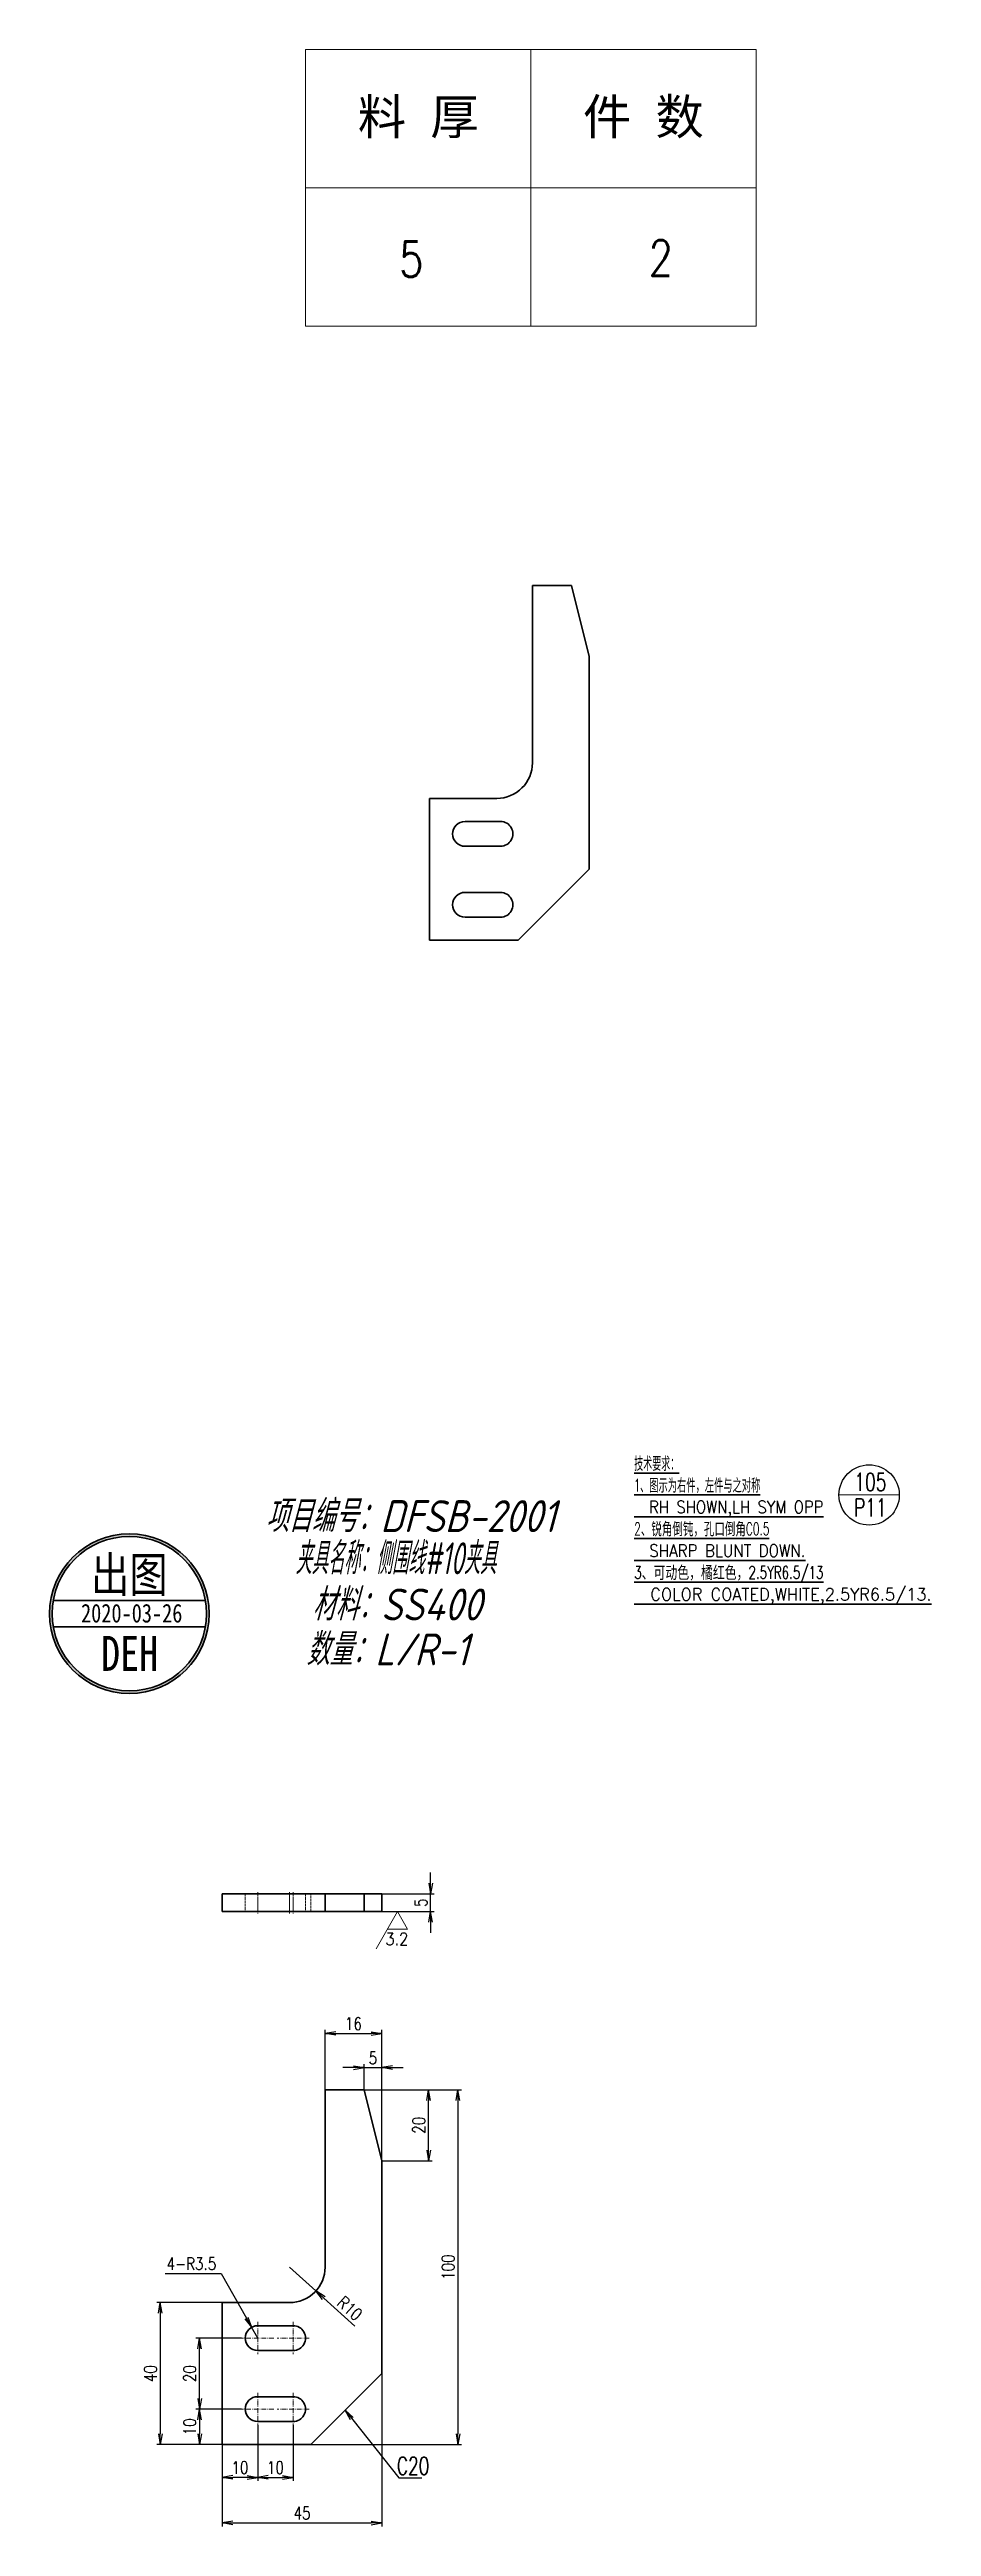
# Model space of a CAD drawing. Header units: millimetres. Extents: x 1333 to 259814012, y -67648877 to 19244933.
# Drawn here: x 45106 to 45354, y -62280 to -61582 of the extents above; entities that cross this region are included whole.
import ezdxf
from ezdxf.enums import TextEntityAlignment as Align

# ---------------------------------------------------------------- set-up
doc = ezdxf.new("R2010")
doc.units = ezdxf.units.MM
doc.header["$LTSCALE"] = 0.5
doc.linetypes.add('DASHDOT', pattern=[18.5, 12, -3, 0.5, -3])
doc.linetypes.add('DASHED', pattern=[15, 12, -3])
doc.layers.add('08', color=1, linetype='Continuous')
doc.layers.add('11', color=3, linetype='Continuous')
for name, color, linetype, lineweight in [('TEXT', 1, 'Continuous', 35), ('印章专用-出图', 1, 'Continuous', 80), ('材质&数量层', 1, 'Continuous', 9), ('标注线', 3, 'Continuous', 18)]:
    doc.layers.add(name, color=color, linetype=linetype, lineweight=lineweight)
doc.styles.add('DIM', font='romans.shx', dxfattribs={"width": 0.8, "bigfont": 'bigfont.shx'})
doc.styles.add('GB', font='gbeitc.shx', dxfattribs={"bigfont": 'gbcbig.shx'})
doc.styles.add('KAI', font='simplex.shx', dxfattribs={"width": 0.8, "bigfont": 'extfont.shx'})
doc.styles.get("Standard").update_dxf_attribs({"font": 'simplex.shx'})
doc.styles.add('国标', font='simfang.ttf', dxfattribs={"width": 0.8})
doc.dimstyles.new('KAI-1', dxfattribs={"dimtxt": 3.5, "dimasz": 3, "dimexe": 1, "dimexo": 0, "dimgap": 1, "dimtad": 1, "dimtoh": 1, "dimdsep": 46, "dimtxsty": 'KAI', "dimblk1": 'OPEN', "dimblk2": 'OPEN', "dimsah": 1, "dimcen": 0, "dimclrd": 7, "dimclre": 7, "dimclrt": 140, "dimaunit": 1, "dimazin": 2, "dimtfac": 0.7, "dimtix": 1, "dimtmove": 0, "dimatfit": 3, "dimldrblk": 'OPEN', "dimfxl": 0, "dimtvp": 1, "dimtolj": 2, "dimarcsym": 0})

msp = doc.modelspace()

# ---------------------------------------------------------------- texts
at = {"color": 3, "lineweight": 13}
for s, width, p, p2 in [('技术要求：', 0.918189, (45270.589, -61982.392), (45283.29, -61982.392)), ('1、图示为右件，左件与之对称', 0.878136, (45270.589, -61988.545), (45306.153, -61988.545)), ('  RH SHOWN,LH SYM OPP', 0.765743, (45270.589, -61994.699), (45323.935, -61994.699)), ('2、锐角倒钝，孔口倒角C0.5', 0.862751, (45270.589, -62000.852), (45308.693, -62000.852)), ('  SHARP BLUNT DOWN.', 0.776399, (45270.589, -62007.005), (45318.855, -62007.005)), ('3、可动色，橘红色，2.5YR6.5/13', 0.853548, (45270.589, -62013.158), (45323.935, -62013.158)), ('  COLOR COATED,WHITE,2.5YR6.5/13.', 0.845351, (45270.589, -62019.311), (45354.419, -62019.311))]:
    msp.add_text(s, height=3.5, dxfattribs=dict(at, width=width)).set_placement(p, p2, align=Align.FIT)
at = {"color": 3, "lineweight": 13, "width": 0.880907}
msp.add_text('3.2', height=3.5, rotation=0.000008, dxfattribs=at).set_placement((45200.42, -62116.424), (45206.88, -62116.424), align=Align.FIT)
at = {"layer": 'TEXT', "linetype": 'Continuous', "lineweight": 9, "width": 0.7}
for s, p in [('105', (45337.199, -61988.398)), ('P11', (45337.199, -61995.605))]:
    msp.add_text(s, height=5, dxfattribs=at).set_placement(p, align=Align.CENTER)
at = {"layer": 'TEXT', "color": 3, "linetype": 'Continuous', "lineweight": 9, "width": 0.7}
msp.add_text('C20', height=5, dxfattribs=at).set_placement((45208.242, -62265.697), align=Align.CENTER)
at = {"layer": '材质&数量层', "style": 'GB'}
for s, p in [('项目编号：DFSB-2001', (45207.542, -61995.014)), ('材料：SS400', (45203.644, -62019.954)), ('数量：L/R-1', (45201, -62032.618))]:
    msp.add_text(s, height=9, dxfattribs=at).set_placement(p, align=Align.MIDDLE)
at = {"layer": '材质&数量层', "style": 'GB', "width": 0.7}
msp.add_text('夹具名称：侧围线#10夹具', height=9, dxfattribs=at).set_placement((45203.31, -62006.926), align=Align.MIDDLE)

# ---------------------------------------------------------------- blocks, each defined once
blk = doc.blocks.new('_Open')
at = {"color": 0, "linetype": 'ByBlock', "lineweight": -2}
for p, q in [((-1, 0.17), (0, 0)), ((-1, -0.17), (0, 0)), ((0, 0), (-1, 0))]:
    blk.add_line(p, q, dxfattribs=at)
blk = doc.blocks.new('*D97')
at = {"layer": '08', "color": 7, "lineweight": -2, "transparency": 16777216}
for p, q in [((45154.41, -62217.18), (45135.94, -62217.18)), ((45136.94, -62220.18), (45136.94, -62254.18)), ((45154.41, -62257.18), (45135.94, -62257.18))]:
    blk.add_line(p, q, dxfattribs=at)
at = {"layer": 'Defpoints', "color": 0, "transparency": 16777216}
for p in [(45154.41, -62217.18), (45136.94, -62257.18), (45154.41, -62257.18)]:
    blk.add_point(p, dxfattribs=at)
at = {"layer": '08', "color": 7, "lineweight": -2, "transparency": 16777216, "xscale": 3, "yscale": 3, "zscale": 3}
for p, rotation in [((45136.94, -62217.18), 90), ((45136.94, -62257.18), 270)]:
    blk.add_blockref('_Open', p, dxfattribs=dict(at, rotation=rotation))
at = {"layer": '08', "color": 140, "transparency": 16777216, "insert": (45134.19, -62237.18), "char_height": 3.5, "attachment_point": 5, "rotation": 90, "style": 'KAI'}
blk.add_mtext('\\A2;40', dxfattribs=at)
blk = doc.blocks.new('*D98')
at = {"layer": '08', "color": 7, "lineweight": -2, "transparency": 16777216}
for p, q in [((45199.41, -62237.18), (45199.41, -62280.25)), ((45154.41, -62257.18), (45154.41, -62280.25)), ((45157.41, -62279.25), (45196.41, -62279.25))]:
    blk.add_line(p, q, dxfattribs=at)
at = {"layer": 'Defpoints', "color": 0, "transparency": 16777216}
for p in [(45199.41, -62237.18), (45154.41, -62257.18), (45199.41, -62279.25)]:
    blk.add_point(p, dxfattribs=at)
at = {"layer": '08', "color": 7, "lineweight": -2, "transparency": 16777216, "xscale": 3, "yscale": 3, "zscale": 3, "rotation": 180}
blk.add_blockref('_Open', (45154.41, -62279.25), dxfattribs=at)
at = {"layer": '08', "color": 7, "lineweight": -2, "transparency": 16777216, "xscale": 3, "yscale": 3, "zscale": 3}
blk.add_blockref('_Open', (45199.41, -62279.25), dxfattribs=at)
at = {"layer": '08', "color": 140, "transparency": 16777216, "insert": (45176.91, -62276.5), "char_height": 3.5, "attachment_point": 5, "style": 'KAI'}
blk.add_mtext('\\A2;45', dxfattribs=at)
blk = doc.blocks.new('*D99')
at = {"layer": '08', "color": 7, "lineweight": -2, "transparency": 16777216}
for p, q in [((45194.41, -62157.18), (45221.87, -62157.18)), ((45220.87, -62160.18), (45220.87, -62254.18)), ((45179.41, -62257.18), (45221.87, -62257.18))]:
    blk.add_line(p, q, dxfattribs=at)
at = {"layer": 'Defpoints', "color": 0, "transparency": 16777216}
for p in [(45194.41, -62157.18), (45179.41, -62257.18), (45220.87, -62257.18)]:
    blk.add_point(p, dxfattribs=at)
at = {"layer": '08', "color": 7, "lineweight": -2, "transparency": 16777216, "xscale": 3, "yscale": 3, "zscale": 3}
for p, rotation in [((45220.87, -62157.18), 90), ((45220.87, -62257.18), 270)]:
    blk.add_blockref('_Open', p, dxfattribs=dict(at, rotation=rotation))
at = {"layer": '08', "color": 140, "transparency": 16777216, "insert": (45218.12, -62207.18), "char_height": 3.5, "attachment_point": 5, "rotation": 90, "style": 'KAI'}
blk.add_mtext('\\A2;100', dxfattribs=at)
blk = doc.blocks.new('*D100')
at = {"layer": '08', "color": 7, "lineweight": -2, "transparency": 16777216}
for p, q in [((45173.41, -62207.18), (45180.84, -62213.88)), ((45191.82, -62223.8), (45183.06, -62215.89))]:
    blk.add_line(p, q, dxfattribs=at)
at = {"layer": 'Defpoints', "color": 0, "transparency": 16777216}
for p in [(45173.41, -62207.18), (45180.84, -62213.88)]:
    blk.add_point(p, dxfattribs=at)
at = {"layer": '08', "color": 7, "lineweight": -2, "transparency": 16777216, "xscale": 3, "yscale": 3, "zscale": 3, "rotation": 137.9162082467385}
blk.add_blockref('_Open', (45180.84, -62213.88), dxfattribs=at)
at = {"layer": '08', "color": 140, "transparency": 16777216, "insert": (45190.4, -62218.81), "char_height": 3.5, "attachment_point": 5, "rotation": 317.91621, "style": 'KAI'}
blk.add_mtext('\\A2;R10', dxfattribs=at)
blk = doc.blocks.new('*D101')
at = {"layer": '08', "color": 7, "lineweight": -2, "transparency": 16777216}
for p, q in [((45194.41, -62157.18), (45213.6, -62157.18)), ((45212.6, -62174.18), (45212.6, -62160.18)), ((45199.41, -62177.18), (45213.6, -62177.18))]:
    blk.add_line(p, q, dxfattribs=at)
at = {"layer": 'Defpoints', "color": 0, "transparency": 16777216}
for p in [(45194.41, -62157.18), (45212.6, -62157.18), (45199.41, -62177.18)]:
    blk.add_point(p, dxfattribs=at)
at = {"layer": '08', "color": 7, "lineweight": -2, "transparency": 16777216, "xscale": 3, "yscale": 3, "zscale": 3}
for p, rotation in [((45212.6, -62157.18), 90), ((45212.6, -62177.18), 270)]:
    blk.add_blockref('_Open', p, dxfattribs=dict(at, rotation=rotation))
at = {"layer": '08', "color": 140, "transparency": 16777216, "insert": (45209.85, -62167.18), "char_height": 3.5, "attachment_point": 5, "rotation": 90, "style": 'KAI'}
blk.add_mtext('\\A2;20', dxfattribs=at)
blk = doc.blocks.new('*D102')
at = {"layer": '08', "color": 7, "lineweight": -2, "transparency": 16777216}
for p, q in [((45191.41, -62150.95), (45188.41, -62150.95)), ((45194.41, -62157.18), (45194.41, -62149.95)), ((45194.41, -62150.95), (45199.41, -62150.95)), ((45199.41, -62177.18), (45199.41, -62149.95)), ((45202.41, -62150.95), (45205.41, -62150.95))]:
    blk.add_line(p, q, dxfattribs=at)
at = {"layer": 'Defpoints', "color": 0, "transparency": 16777216}
for p in [(45199.41, -62150.95), (45194.41, -62157.18), (45199.41, -62177.18)]:
    blk.add_point(p, dxfattribs=at)
at = {"layer": '08', "color": 7, "lineweight": -2, "transparency": 16777216, "xscale": 3, "yscale": 3, "zscale": 3}
blk.add_blockref('_Open', (45194.41, -62150.95), dxfattribs=at)
at = {"layer": '08', "color": 7, "lineweight": -2, "transparency": 16777216, "xscale": 3, "yscale": 3, "zscale": 3, "rotation": 180}
blk.add_blockref('_Open', (45199.41, -62150.95), dxfattribs=at)
at = {"layer": '08', "color": 140, "transparency": 16777216, "insert": (45196.91, -62148.2), "char_height": 3.5, "attachment_point": 5, "style": 'KAI'}
blk.add_mtext('\\A2;5', dxfattribs=at)
blk = doc.blocks.new('*D103')
at = {"layer": '08', "color": 7, "lineweight": -2, "transparency": 16777216}
for p, q in [((45183.41, -62157.18), (45183.41, -62140.32)), ((45199.41, -62177.18), (45199.41, -62140.32)), ((45186.41, -62141.32), (45196.41, -62141.32))]:
    blk.add_line(p, q, dxfattribs=at)
at = {"layer": 'Defpoints', "color": 0, "transparency": 16777216}
for p in [(45199.41, -62141.32), (45183.41, -62157.18), (45199.41, -62177.18)]:
    blk.add_point(p, dxfattribs=at)
at = {"layer": '08', "color": 7, "lineweight": -2, "transparency": 16777216, "xscale": 3, "yscale": 3, "zscale": 3, "rotation": 180}
blk.add_blockref('_Open', (45183.41, -62141.32), dxfattribs=at)
at = {"layer": '08', "color": 7, "lineweight": -2, "transparency": 16777216, "xscale": 3, "yscale": 3, "zscale": 3}
blk.add_blockref('_Open', (45199.41, -62141.32), dxfattribs=at)
at = {"layer": '08', "color": 140, "transparency": 16777216, "insert": (45191.41, -62138.57), "char_height": 3.5, "attachment_point": 5, "style": 'KAI'}
blk.add_mtext('\\A2;16', dxfattribs=at)
blk = doc.blocks.new('*D104')
at = {"layer": '08', "color": 7, "lineweight": -2, "transparency": 16777216}
for p, q in [((45164.41, -62251.73), (45164.41, -62267.42)), ((45154.41, -62257.18), (45154.41, -62267.42)), ((45161.41, -62266.42), (45157.41, -62266.42))]:
    blk.add_line(p, q, dxfattribs=at)
at = {"layer": 'Defpoints', "color": 0, "transparency": 16777216}
for p in [(45164.41, -62251.73), (45154.41, -62257.18), (45154.41, -62266.42)]:
    blk.add_point(p, dxfattribs=at)
at = {"layer": '08', "color": 7, "lineweight": -2, "transparency": 16777216, "xscale": 3, "yscale": 3, "zscale": 3, "rotation": 180}
blk.add_blockref('_Open', (45154.41, -62266.42), dxfattribs=at)
at = {"layer": '08', "color": 7, "lineweight": -2, "transparency": 16777216, "xscale": 3, "yscale": 3, "zscale": 3}
blk.add_blockref('_Open', (45164.41, -62266.42), dxfattribs=at)
at = {"layer": '08', "color": 140, "transparency": 16777216, "insert": (45159.41, -62263.67), "char_height": 3.5, "attachment_point": 5, "style": 'KAI'}
blk.add_mtext('\\A2;10', dxfattribs=at)
blk = doc.blocks.new('*D105')
at = {"layer": '08', "color": 7, "lineweight": -2, "transparency": 16777216}
for p, q in [((45159.86, -62247.18), (45147.02, -62247.18)), ((45148.02, -62250.18), (45148.02, -62254.18)), ((45154.41, -62257.18), (45147.02, -62257.18))]:
    blk.add_line(p, q, dxfattribs=at)
at = {"layer": 'Defpoints', "color": 0, "transparency": 16777216}
for p in [(45159.86, -62247.18), (45148.02, -62257.18), (45154.41, -62257.18)]:
    blk.add_point(p, dxfattribs=at)
at = {"layer": '08', "color": 7, "lineweight": -2, "transparency": 16777216, "xscale": 3, "yscale": 3, "zscale": 3}
for p, rotation in [((45148.02, -62247.18), 90), ((45148.02, -62257.18), 270)]:
    blk.add_blockref('_Open', p, dxfattribs=dict(at, rotation=rotation))
at = {"layer": '08', "color": 140, "transparency": 16777216, "insert": (45145.27, -62252.18), "char_height": 3.5, "attachment_point": 5, "rotation": 90, "style": 'KAI'}
blk.add_mtext('\\A2;10', dxfattribs=at)
blk = doc.blocks.new('*D106')
at = {"layer": '08', "color": 7, "lineweight": -2, "transparency": 16777216}
for p, q in [((45164.41, -62251.73), (45164.41, -62267.42)), ((45174.41, -62251.73), (45174.41, -62267.42)), ((45167.41, -62266.42), (45171.41, -62266.42))]:
    blk.add_line(p, q, dxfattribs=at)
at = {"layer": 'Defpoints', "color": 0, "transparency": 16777216}
for p in [(45164.41, -62251.73), (45174.41, -62251.73), (45174.41, -62266.42)]:
    blk.add_point(p, dxfattribs=at)
at = {"layer": '08', "color": 7, "lineweight": -2, "transparency": 16777216, "xscale": 3, "yscale": 3, "zscale": 3, "rotation": 180}
blk.add_blockref('_Open', (45164.41, -62266.42), dxfattribs=at)
at = {"layer": '08', "color": 7, "lineweight": -2, "transparency": 16777216, "xscale": 3, "yscale": 3, "zscale": 3}
blk.add_blockref('_Open', (45174.41, -62266.42), dxfattribs=at)
at = {"layer": '08', "color": 140, "transparency": 16777216, "insert": (45169.41, -62263.67), "char_height": 3.5, "attachment_point": 5, "style": 'KAI'}
blk.add_mtext('\\A2;10', dxfattribs=at)
blk = doc.blocks.new('*D107')
at = {"layer": '08', "color": 7, "lineweight": -2, "transparency": 16777216}
for p, q in [((45159.86, -62227.18), (45147.02, -62227.18)), ((45148.02, -62244.18), (45148.02, -62230.18)), ((45159.86, -62247.18), (45147.02, -62247.18))]:
    blk.add_line(p, q, dxfattribs=at)
at = {"layer": 'Defpoints', "color": 0, "transparency": 16777216}
for p in [(45148.02, -62227.18), (45159.86, -62227.18), (45159.86, -62247.18)]:
    blk.add_point(p, dxfattribs=at)
at = {"layer": '08', "color": 7, "lineweight": -2, "transparency": 16777216, "xscale": 3, "yscale": 3, "zscale": 3}
for p, rotation in [((45148.02, -62227.18), 90), ((45148.02, -62247.18), 270)]:
    blk.add_blockref('_Open', p, dxfattribs=dict(at, rotation=rotation))
at = {"layer": '08', "color": 140, "transparency": 16777216, "insert": (45145.27, -62237.18), "char_height": 3.5, "attachment_point": 5, "rotation": 90, "style": 'KAI'}
blk.add_mtext('\\A2;20', dxfattribs=at)
blk = doc.blocks.new('*D108')
at = {"layer": '08', "color": 7, "lineweight": -2, "transparency": 16777216}
for p, q in [((45138.32, -62208.94), (45154.12, -62208.94)), ((45154.12, -62208.94), (45161.22, -62221.52)), ((45164.41, -62227.18), (45162.69, -62224.13))]:
    blk.add_line(p, q, dxfattribs=at)
at = {"layer": 'Defpoints', "color": 0, "transparency": 16777216}
for p in [(45162.69, -62224.13), (45164.41, -62227.18)]:
    blk.add_point(p, dxfattribs=at)
at = {"layer": '08', "color": 7, "lineweight": -2, "transparency": 16777216, "xscale": 3, "yscale": 3, "zscale": 3, "rotation": 299.4321924084028}
blk.add_blockref('_Open', (45162.69, -62224.13), dxfattribs=at)
at = {"layer": '08', "color": 140, "transparency": 16777216, "insert": (45145.72, -62206.19), "char_height": 3.5, "attachment_point": 5, "style": 'KAI'}
blk.add_mtext('\\A2;4-R3.5', dxfattribs=at)
blk = doc.blocks.new('*D109')
at = {"layer": '08', "color": 7, "lineweight": -2, "transparency": 16777216}
for p, q in [((45213.19, -62098.97), (45213.19, -62095.97)), ((45199.41, -62101.97), (45214.19, -62101.97)), ((45213.19, -62106.97), (45213.19, -62101.97)), ((45199.41, -62106.97), (45214.19, -62106.97)), ((45213.19, -62109.97), (45213.19, -62112.97))]:
    blk.add_line(p, q, dxfattribs=at)
at = {"layer": 'Defpoints', "color": 0, "transparency": 16777216}
for p in [(45199.41, -62101.97), (45213.19, -62101.97), (45199.41, -62106.97)]:
    blk.add_point(p, dxfattribs=at)
at = {"layer": '08', "color": 7, "lineweight": -2, "transparency": 16777216, "xscale": 3, "yscale": 3, "zscale": 3}
for p, rotation in [((45213.19, -62101.97), 270), ((45213.19, -62106.97), 90)]:
    blk.add_blockref('_Open', p, dxfattribs=dict(at, rotation=rotation))
at = {"layer": '08', "color": 140, "transparency": 16777216, "insert": (45210.44, -62104.47), "char_height": 3.5, "attachment_point": 5, "rotation": 90, "style": 'KAI'}
blk.add_mtext('\\A2;5', dxfattribs=at)
blk = doc.blocks.new('ccd2')
at = {"color": 3, "lineweight": 13, "ltscale": 0.303109}
blk.add_line((53697.91, -20368.76), (53691.85, -20379.26), dxfattribs=at)
at = {"color": 3, "lineweight": 13, "ltscale": 0.141451}
for p, q in [((53697.91, -20368.76), (53700.74, -20373.66)), ((53700.74, -20373.66), (53695.08, -20373.66))]:
    blk.add_line(p, q, dxfattribs=at)
blk = doc.blocks.new('出图章')
at = {"layer": '印章专用-出图'}
h = blk.add_hatch(color=256, dxfattribs=at)
h.paths.add_polyline_path([(-15, 0, 1), (15, 0, 1)])
h.paths.add_polyline_path([(14.5, 0, -1), (-14.5, 0, -1)], flags=16)
h.paths.add_polyline_path([(-7.31, -12.35), (7.41, -12.35), (7.41, -2.73), (-7.31, -2.73)], flags=8)
at = {"layer": '印章专用-出图', "lineweight": 35}
for p, q in [((-14.28, 2.5), (14.28, 2.5)), ((-14.28, -2.5), (14.28, -2.5))]:
    blk.add_line(p, q, dxfattribs=at)
for radius in [15, 14.5]:
    blk.add_circle((0, 0), radius, dxfattribs=at)
at = {"layer": '印章专用-出图', "color": 4, "style": '国标', "width": 0.8}
blk.add_text('DEH', height=6.562, dxfattribs=at).set_placement((0.05, -10.74), align=Align.CENTER)
at = {"layer": '印章专用-出图', "color": 3, "style": '国标', "width": 0.8}
blk.add_attdef('出图', text='', height=6.6, dxfattribs=at).set_placement((0, 7.35), align=Align.MIDDLE_CENTER)
at = {"layer": '印章专用-出图', "color": 2, "style": '国标', "width": 0.8}
blk.add_attdef('XXXX.XX.XX', text='', height=3.5, dxfattribs=at).set_placement((0.45, 0.1), align=Align.MIDDLE_CENTER)
blk = doc.blocks.new('YZ-CT')
at = {"layer": '印章专用-出图'}
blk.add_blockref('出图章', (0.63, 0), dxfattribs=at).add_auto_attribs({'出图': '出图', 'XXXX.XX.XX': '2020-03-26'})
blk = doc.blocks.new('*T123')
at = {"color": 0, "linetype": 'ByBlock', "lineweight": -2, "transparency": 16777216}
for p, q in [((0, 0), (127, 0)), ((0, 0), (0, -78)), ((63.5, 0), (63.5, -78)), ((127, 0), (127, -78)), ((0, -39), (127, -39)), ((0, -78), (127, -78))]:
    blk.add_line(p, q, dxfattribs=at)
at = {"color": 0, "transparency": 16777216, "char_height": 10, "width": 60.5, "attachment_point": 5}
for s, insert in [('{\\fSimSun|b0|i0|c134|p2;料 厚}', (31.75, -19.5)), ('{\\fSimSun|b0|i0|c134|p2;件 数}', (95.25, -19.5))]:
    blk.add_mtext(s, dxfattribs=dict(at, insert=insert))
blk = doc.blocks.new('拆图参数')
blk.add_blockref('*T123', (-63.5, 78))
at = {"style": 'DIM', "width": 0.8}
blk.add_attdef('6', text='', height=10, dxfattribs=at).set_placement((-37.13, 18.91), align=Align.MIDDLE_LEFT)
blk.add_attdef('1', text='', height=10, dxfattribs=at).set_placement((36.65, 19.27), align=Align.MIDDLE_CENTER)

# ---------------------------------------------------------------- dimensions: what is measured, and where the dimension line sits
at = {"layer": '08', "color": 2}
for base, p1, p2, picture, middle in [((45213.194, -62101.974), (45199.414, -62106.974), (45199.414, -62101.974), '*D109', (45210.444, -62104.474)), ((45220.87, -62257.176), (45194.414, -62157.176), (45179.414, -62257.176), '*D99', (45218.12, -62207.176)), ((45212.602, -62157.176), (45199.414, -62177.176), (45194.414, -62157.176), '*D101', (45209.852, -62167.176)), ((45136.937, -62257.176), (45154.414, -62217.176), (45154.414, -62257.176), '*D97', (45134.187, -62237.176)), ((45148.022, -62227.176), (45159.864, -62247.176), (45159.864, -62227.176), '*D107', (45145.272, -62237.176)), ((45148.022, -62257.176), (45159.864, -62247.176), (45154.414, -62257.176), '*D105', (45145.272, -62252.176))]:
    dim = msp.add_linear_dim(base=base, p1=p1, p2=p2, angle=90, dimstyle='KAI-1', dxfattribs=at)
    dim.commit()
    dim.dimension.update_dxf_attribs({"geometry": picture, "text_midpoint": middle})
for base, p1, p2, picture, middle in [((45199.414, -62141.32), (45183.414, -62157.176), (45199.414, -62177.176), '*D103', (45191.414, -62138.57)), ((45199.414, -62150.948), (45194.414, -62157.176), (45199.414, -62177.176), '*D102', (45196.914, -62148.198)), ((45199.414, -62279.254), (45154.414, -62257.176), (45199.414, -62237.176), '*D98', (45176.914, -62276.504)), ((45154.414, -62266.419), (45164.414, -62251.726), (45154.414, -62257.176), '*D104', (45159.414, -62263.669)), ((45174.414, -62266.419), (45164.414, -62251.726), (45174.414, -62251.726), '*D106', (45169.414, -62263.669))]:
    dim = msp.add_linear_dim(base=base, p1=p1, p2=p2, dimstyle='KAI-1', dxfattribs=at)
    dim.commit()
    dim.dimension.update_dxf_attribs({"geometry": picture, "text_midpoint": middle})
dim = msp.add_radius_dim(center=(45164.414, -62227.176), mpoint=(45162.694, -62224.128), dimstyle='KAI-1', override={"dimgap": 1, "dimdec": 2, "dimzin": 8, "dimpost": '4-R<>', "dimtol": 0, "dimlim": 0, "dimtp": 0, "dimtm": 0, "dimtfac": 1}, dxfattribs=at)
dim.commit()
dim.dimension.update_dxf_attribs({"geometry": '*D108', "text_midpoint": (45145.722, -62208.935), "dimtype": 164})
dim = msp.add_radius_dim(center=(45173.414, -62207.176), mpoint=(45180.836, -62213.879), dimstyle='KAI-1', dxfattribs=at)
dim.commit()
dim.dimension.update_dxf_attribs({"geometry": '*D100', "text_midpoint": (45190.397, -62218.808)})

# ---------------------------------------------------------------- linework, layer by layer
at = {"color": 7, "lineweight": 35, "ltscale": 0.275}
for p, q in [((45252.875, -61733.231), (45241.875, -61733.231)), ((45194.414, -62101.974), (45183.414, -62101.974)), ((45194.414, -62106.974), (45183.414, -62106.974)), ((45194.414, -62157.176), (45183.414, -62157.176))]:
    msp.add_line(p, q, dxfattribs=at)
at = {"color": 7, "lineweight": 35}
for p, q in [((45241.875, -61783.231), (45241.875, -61733.231)), ((45257.875, -61753.231), (45252.875, -61733.231)), ((45257.875, -61753.231), (45257.875, -61813.231)), ((45212.875, -61833.231), (45212.875, -61793.231)), ((45237.875, -61833.231), (45257.875, -61813.231)), ((45212.875, -61833.231), (45237.875, -61833.231)), ((45183.414, -62207.176), (45183.414, -62157.176)), ((45199.414, -62177.176), (45194.414, -62157.176)), ((45199.414, -62177.176), (45199.414, -62237.176)), ((45154.414, -62257.176), (45154.414, -62217.176)), ((45179.414, -62257.176), (45199.414, -62237.176)), ((45154.414, -62257.176), (45179.414, -62257.176))]:
    msp.add_line(p, q, dxfattribs=at)
at = {"color": 7, "lineweight": 35, "ltscale": 0.475}
for p, q in [((45231.875, -61793.231), (45212.875, -61793.231)), ((45173.414, -62101.974), (45154.414, -62101.974)), ((45173.414, -62106.974), (45154.414, -62106.974)), ((45173.414, -62217.176), (45154.414, -62217.176))]:
    msp.add_line(p, q, dxfattribs=at)
at = {"color": 7, "lineweight": 35, "ltscale": 0.25}
for p, q in [((45232.875, -61799.731), (45222.875, -61799.731)), ((45222.875, -61806.731), (45232.875, -61806.731)), ((45232.875, -61819.731), (45222.875, -61819.731)), ((45222.875, -61826.731), (45232.875, -61826.731)), ((45183.414, -62101.974), (45173.414, -62101.974)), ((45183.414, -62106.974), (45173.414, -62106.974)), ((45174.414, -62223.676), (45164.414, -62223.676)), ((45164.414, -62230.676), (45174.414, -62230.676)), ((45174.414, -62243.676), (45164.414, -62243.676)), ((45164.414, -62250.676), (45174.414, -62250.676))]:
    msp.add_line(p, q, dxfattribs=at)
at = {"color": 3, "lineweight": 35, "ltscale": 0.31754}
msp.add_line((45270.589, -61983.392), (45283.29, -61983.392), dxfattribs=at)
at = {"color": 3, "lineweight": 35}
for p, q in [((45270.589, -61989.545), (45306.153, -61989.545)), ((45270.589, -61995.699), (45323.935, -61995.699)), ((45270.589, -62001.852), (45308.693, -62001.852)), ((45270.589, -62008.005), (45318.855, -62008.005)), ((45270.589, -62014.158), (45323.935, -62014.158)), ((45270.589, -62020.311), (45354.419, -62020.311))]:
    msp.add_line(p, q, dxfattribs=at)
at = {"color": 7, "lineweight": 35, "ltscale": 0.125}
for p, q in [((45154.414, -62106.974), (45154.414, -62101.974)), ((45183.414, -62106.974), (45183.414, -62101.974)), ((45199.414, -62101.974), (45194.414, -62101.974)), ((45194.414, -62106.974), (45194.414, -62101.974)), ((45199.414, -62106.974), (45199.414, -62101.974)), ((45199.414, -62106.974), (45194.414, -62106.974))]:
    msp.add_line(p, q, dxfattribs=at)
at = {"color": 2, "linetype": 'DASHED', "lineweight": 13, "ltscale": 0.125}
for p, q in [((45160.914, -62101.974), (45160.914, -62106.974)), ((45160.914, -62101.974), (45160.914, -62106.974)), ((45164.414, -62101.974), (45164.414, -62106.974)), ((45164.414, -62101.974), (45164.414, -62106.974)), ((45164.414, -62101.974), (45164.414, -62106.974)), ((45164.414, -62101.974), (45164.414, -62106.974)), ((45174.414, -62101.974), (45174.414, -62106.974)), ((45174.414, -62101.974), (45174.414, -62106.974)), ((45174.414, -62101.974), (45174.414, -62106.974)), ((45174.414, -62101.974), (45174.414, -62106.974)), ((45177.914, -62101.974), (45177.914, -62106.974)), ((45177.914, -62101.974), (45177.914, -62106.974)), ((45179.414, -62106.974), (45179.414, -62101.974))]:
    msp.add_line(p, q, dxfattribs=at)
at = {"color": 1, "linetype": 'DASHDOT', "lineweight": 13, "ltscale": 0.150015}
for p, q in [((45164.414, -62101.474), (45164.414, -62107.475)), ((45174.414, -62101.474), (45174.414, -62107.475))]:
    msp.add_line(p, q, dxfattribs=at)
at = {"color": 1, "linetype": 'DASHDOT', "lineweight": 13, "ltscale": 0.15}
msp.add_line((45173.414, -62107.474), (45173.414, -62101.474), dxfattribs=at)
at = {"color": 7, "lineweight": 13, "ltscale": 0.125}
msp.add_line((45173.414, -62106.974), (45173.414, -62101.974), dxfattribs=at)
at = {"color": 1, "linetype": 'DASHDOT', "lineweight": 13, "ltscale": 0.227499}
for p, q in [((45164.414, -62222.626), (45164.414, -62231.726)), ((45174.414, -62222.626), (45174.414, -62231.726)), ((45168.964, -62227.176), (45159.864, -62227.176)), ((45178.964, -62227.176), (45169.864, -62227.176)), ((45164.414, -62242.626), (45164.414, -62251.726)), ((45174.414, -62242.626), (45174.414, -62251.726)), ((45168.964, -62247.176), (45159.864, -62247.176)), ((45178.964, -62247.176), (45169.864, -62247.176))]:
    msp.add_line(p, q, dxfattribs=at)
at = {"color": 7, "lineweight": 35}
for centre, radius, start, end in [((45231.875, -61783.231), 10, 269.999997, 0), ((45222.875, -61803.231), 3.5, 90.000003, 269.999997), ((45232.875, -61803.231), 3.5, 269.999997, 90.000003), ((45222.875, -61823.231), 3.5, 90.000003, 269.999997), ((45232.875, -61823.231), 3.5, 269.999997, 90.000003), ((45173.414, -62207.176), 10, 269.999997, 0), ((45164.414, -62227.176), 3.5, 90.000003, 269.999997), ((45174.414, -62227.176), 3.5, 269.999997, 90.000003), ((45164.414, -62247.176), 3.5, 90.000003, 269.999997), ((45174.414, -62247.176), 3.5, 269.999997, 90.000003)]:
    msp.add_arc(centre, radius, start, end, dxfattribs=at)
at = {"layer": '08', "color": 3}
msp.add_circle((45336.837, -61989.545), 8.5, dxfattribs=at)
at = {"layer": '11', "lineweight": 9}
msp.add_line((45328.337, -61989.545), (45345.337, -61989.545), dxfattribs=at)

# ---------------------------------------------------------------- block references
at = {"layer": '08', "color": 3}
msp.add_blockref('ccd2', (-8494.06, -41738.215), dxfattribs=at)
at = {"layer": '印章专用-出图', "xscale": 1.500625000015134, "yscale": 1.500625000000582, "zscale": 1.500624999999999}
msp.add_blockref('YZ-CT', (45127.27, -62023.011), dxfattribs=at)
at = {"layer": '标注线'}
msp.add_blockref('拆图参数', (45241.439, -61660.195), dxfattribs=at).add_auto_attribs({'1': '2', '6': '5'})

msp.set_redraw_order([(e.dxf.handle, doc.entitydb.next_handle()) for e in msp.query("TEXT MTEXT ATTDEF DIMENSION ARC_DIMENSION")])  # texts and dimensions are drawn at this point

# ---------------------------------------------------------------- leaders
at = {"layer": '08', "color": 2}
msp.add_leader([(45189.088, -62247.502), (45204.24, -62266.548), (45210.716, -62266.548)], dimstyle='KAI-1', override={"dimgap": 1, "dimtad": 0}, dxfattribs=at)

doc.saveas('drawing.dxf')
